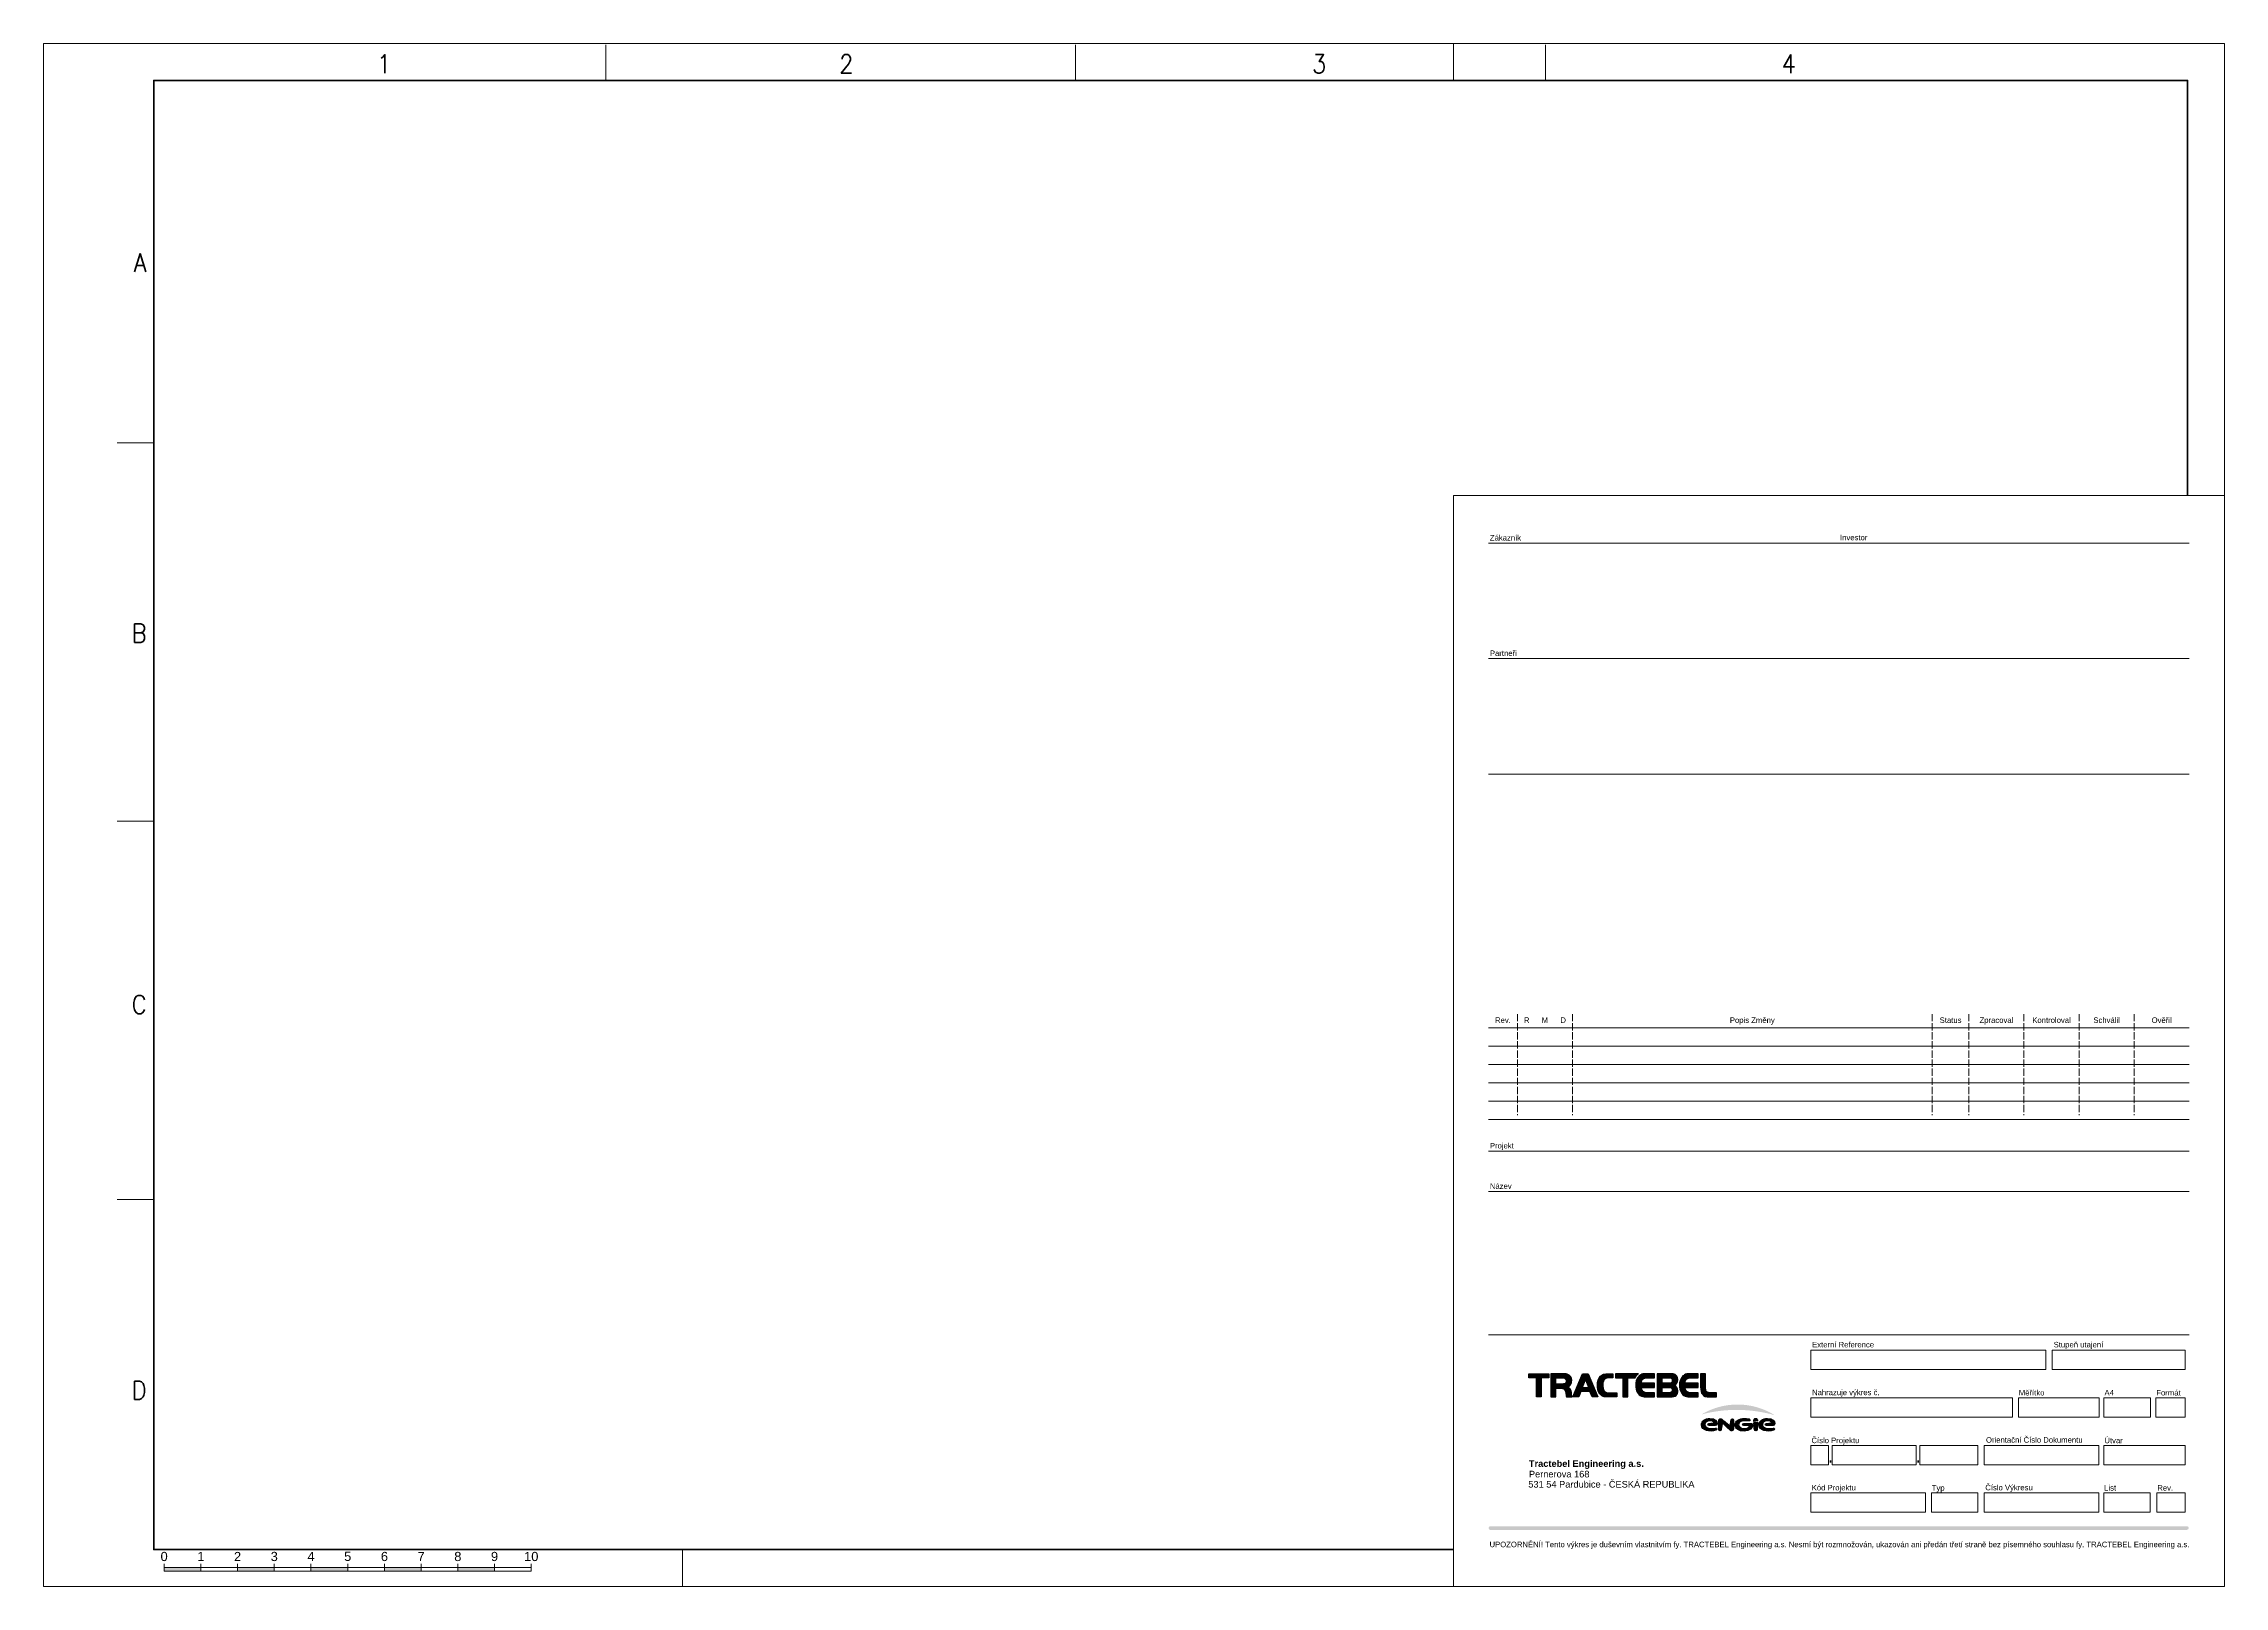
# Paper-space layout 'A2' of a CAD drawing. Header units: millimetres. Extents: x -520 to 74, y -173 to 247.
import ezdxf
from ezdxf.enums import TextEntityAlignment as Align

# ---------------------------------------------------------------- set-up
doc = ezdxf.new("R2010")
doc.units = ezdxf.units.MM
doc.header["$LTSCALE"] = 0.5
doc.linetypes.add('ACAD_ISO02W100', pattern=[15, 12, -3])
doc.layers.add('Border', color=7, linetype='Continuous', lineweight=0)
doc.layers.add('Border_TextCZ', color=7, linetype='Continuous', lineweight=0)
doc.layers.add('Border_TextCZAtr', color=7, linetype='Continuous')
doc.layers.add('BorderColor', color=7, linetype='Continuous')
doc.styles.add('Arial Unicode', font='ARIALUNI.TTF', dxfattribs={"width": 1.428571, "height": 0.007})
doc.styles.add('Arial_1.5', font='arial.ttf', dxfattribs={"height": 1.5})
doc.styles.add('Arial_4.0', font='arial.ttf', dxfattribs={"width": 0.9, "height": 4})
doc.styles.add('Arial_6.5', font='arial.ttf', dxfattribs={"width": 0.8, "height": 6.5})
doc.styles.get("Standard").update_dxf_attribs({"font": 'arial.ttf'})
doc.styles.add('Style-@Arial Unicode MS', font='ARIALUNI.TTF')
doc.styles.add('Style-STANDARD', font='STANDARD.shx')

# ---------------------------------------------------------------- blocks, each defined once
blk = doc.blocks.new('A2_v03_CZ')
at = {"layer": 'Border', "linetype": 'Continuous', "lineweight": 0}
h = blk.add_hatch(color=7, dxfattribs=at)
h.dxf.hatch_style = 1
h.paths.add_polyline_path([(-551.17, 4.14), (-551.17, 5.14), (-561.17, 5.14), (-561.17, 4.14)])
h.paths.add_polyline_path([(-531.17, 4.14), (-531.17, 5.14), (-541.17, 5.14), (-541.17, 4.14)])
h.paths.add_polyline_path([(-521.17, 5.14), (-521.17, 4.14), (-511.17, 4.14), (-511.17, 5.14)])
h.paths.add_polyline_path([(-501.17, 5.14), (-501.17, 4.14), (-491.17, 4.14), (-491.17, 5.14)])
h.paths.add_polyline_path([(-481.17, 5.14), (-481.17, 4.14), (-471.17, 4.14), (-471.17, 5.14)])
at = {"layer": 'Border', "color": 7, "linetype": 'Continuous', "lineweight": 0}
for p, q in [((-440.9, 410), (-440.9, 419.7)), ((-312.9, 410), (-312.9, 419.7)), ((-210, 410), (-210, 420)), ((-184.9, 410), (-184.9, 419.7)), ((-574, 311.3), (-564, 311.3)), ((-574, 208.3), (-564, 208.3)), ((-574, 105.3), (-564, 105.3)), ((-420, 10), (-420, 0))]:
    blk.add_line(p, q, dxfattribs=at)
at = {"layer": 'Border', "color": 7, "linetype": 'Continuous', "lineweight": 0, "flags": 128}
blk.add_lwpolyline([(-594, 0), (0, 0), (0, 420), (-594, 420)], close=True, dxfattribs=at)
at = {"layer": 'Border', "color": 7, "linetype": 'Continuous', "lineweight": 50}
blk.add_lwpolyline([(-210, 10), (-564, 10), (-564, 410), (-10, 410), (-10, 297)], dxfattribs=at)
at = {"layer": 'Border', "color": 7, "linetype": 'Continuous', "lineweight": 0}
for points in [[(-561.17, 4.14), (-561.17, 6.14)], [(-551.17, 4.14), (-551.17, 6.14)], [(-541.17, 4.14), (-541.17, 6.14)], [(-531.17, 4.14), (-531.17, 6.14)], [(-521.17, 4.14), (-521.17, 6.14)], [(-511.17, 4.14), (-511.17, 6.14)], [(-501.17, 4.14), (-501.17, 6.14)], [(-491.17, 4.14), (-491.17, 6.14)], [(-481.17, 4.14), (-481.17, 6.14)], [(-471.17, 4.14), (-471.17, 6.14)], [(-461.17, 4.14), (-461.17, 6.14)], [(-561.17, 5.14), (-461.17, 5.14)], [(-561.17, 4.14), (-461.17, 4.14)]]:
    blk.add_lwpolyline(points, dxfattribs=at)
at = {"layer": 'Border', "color": 7, "linetype": 'Continuous', "lineweight": 30, "style": 'Style-STANDARD'}
for s, p in [('1', (-503.2, 412)), ('2', (-377.3, 412)), ('3', (-248.5, 412)), ('4', (-120.6, 412))]:
    blk.add_text(s, height=5, dxfattribs=at).set_placement(p)
for s, p in [('A', (-565.93, 360.4)), ('B', (-565.93, 259.5)), ('C', (-565.93, 158.4)), ('D', (-565.93, 53.4))]:
    blk.add_text(s, height=5, dxfattribs=at).set_placement(p, align=Align.MIDDLE_RIGHT)
at = {"layer": 'Border', "color": 7, "linetype": 'Continuous', "lineweight": 0}
for s, p in [('0', (-561.17, 8.14)), ('1', (-551.17, 8.14)), ('2', (-541.17, 8.14)), ('3', (-531.17, 8.14)), ('4', (-521.17, 8.14)), ('5', (-511.17, 8.14)), ('6', (-501.17, 8.14)), ('7', (-491.17, 8.14)), ('8', (-481.17, 8.14)), ('9', (-471.17, 8.14)), ('10', (-461.17, 8.14))]:
    blk.add_text(s, height=2.5, dxfattribs=at).set_placement(p, align=Align.MIDDLE)
blk = doc.blocks.new('LogoTE')
at = {"layer": 'BorderColor', "true_color": 0x1c2691, "extrusion": (0, 0, -1)}
blk.add_hatch(color=164, dxfattribs=at).paths.add_polyline_path([(29.88, 1.09), (29.88, 6.3), (27.78, 6.3), (27.78, 7.43), (33.25, 7.43), (33.25, 6.3), (31.22, 6.3), (31.22, 1.09)])
h = blk.add_hatch(color=164, dxfattribs=at)
edge = h.paths.add_edge_path()
edge.add_spline(control_points=[(24.2, 7.43), (23.6, 7.43), (23.16, 7.38), (22.79, 7.29), (22.07, 7.09), (21.6, 6.44), (21.6, 5.66), (21.6, 5.26), (21.69, 4.81), (21.85, 4.55), (21.94, 4.39), (22.06, 4.23), (22.23, 4.11), (22.41, 3.97), (22.51, 3.91), (22.8, 3.82)], knot_values=[0, 0, 0, 0, 0.2, 0.2, 0.2, 0.4, 0.4, 0.4, 0.6, 0.6, 0.6, 0.8, 0.8, 0.8, 1, 1, 1, 1], degree=3, periodic=0)
edge.add_spline(control_points=[(22.8, 3.82), (22.41, 3.67), (22.24, 3.58), (22.06, 3.36), (21.97, 3.23), (21.88, 3.07), (21.82, 2.91), (21.71, 2.66), (21.69, 2.52), (21.65, 2.05), (21.64, 1.9), (21.63, 1.74), (21.62, 1.6), (21.59, 1.36), (21.57, 1.3), (21.5, 1.09)], knot_values=[0, 0, 0, 0, 0.2, 0.2, 0.2, 0.4, 0.4, 0.4, 0.6, 0.6, 0.6, 0.8, 0.8, 0.8, 1, 1, 1, 1], degree=3, periodic=0)
edge.add_line((21.5, 1.09), (23.01, 1.09))
edge.add_spline(control_points=[(23.01, 1.09), (23.07, 1.27), (23.09, 1.33), (23.11, 1.54)], knot_values=[0, 0, 0, 0, 1, 1, 1, 1], degree=3, periodic=0)
edge.add_line((23.11, 1.54), (23.16, 1.99))
edge.add_spline(control_points=[(23.16, 1.99), (23.27, 3.14), (23.67, 3.49), (24.87, 3.49)], knot_values=[0, 0, 0, 0, 1, 1, 1, 1], degree=3, periodic=0)
edge.add_line((24.87, 3.49), (25.95, 3.49))
edge.add_line((25.95, 3.49), (25.95, 1.09))
edge.add_line((25.95, 1.09), (27.3, 1.09))
edge.add_line((27.3, 1.09), (27.3, 7.43))
edge.add_line((27.3, 7.43), (24.2, 7.43))
edge = h.paths.add_edge_path(flags=16)
edge.add_spline(control_points=[(24.06, 4.62), (23.89, 4.62), (23.72, 4.64), (23.6, 4.67), (23.28, 4.75), (23.08, 5.05), (23.08, 5.5), (23.08, 5.79), (23.18, 6.02), (23.37, 6.16), (23.53, 6.26), (23.7, 6.3), (24.06, 6.3)], knot_values=[0, 0, 0, 0, 0.25, 0.25, 0.25, 0.5, 0.5, 0.5, 0.75, 0.75, 0.75, 1, 1, 1, 1], degree=3, periodic=0)
edge.add_line((24.06, 6.3), (25.95, 6.3))
edge.add_line((25.95, 6.3), (25.95, 4.62))
edge.add_line((25.95, 4.62), (24.06, 4.62))
h = blk.add_hatch(color=164, dxfattribs=at)
h.paths.add_polyline_path([(14.47, 1.09), (17.1, 7.43), (18.64, 7.43), (21.27, 1.09), (19.69, 1.09), (19.08, 2.56), (16.67, 2.56), (16.06, 1.09)])
h.paths.add_polyline_path([(16.97, 3.68), (17.87, 5.91), (18.78, 3.68)], flags=16)
at = {"layer": 'BorderColor', "true_color": 0x1c2691}
h = blk.add_hatch(color=164, dxfattribs=at)
edge = h.paths.add_edge_path()
edge.add_line((-9.27, 2.22), (-11.39, 2.22))
edge.add_spline(control_points=[(-11.39, 2.22), (-12.13, 2.22), (-12.6, 2.41), (-12.82, 2.83), (-13.01, 3.18), (-13.11, 3.74), (-13.11, 4.37), (-13.11, 5.26), (-12.94, 5.75), (-12.52, 6.02), (-12.24, 6.21), (-11.91, 6.3), (-11.44, 6.3)], knot_values=[0, 0, 0, 0, 0.25, 0.25, 0.25, 0.5, 0.5, 0.5, 0.75, 0.75, 0.75, 1, 1, 1, 1], degree=3, periodic=0)
edge.add_line((-11.44, 6.3), (-10.35, 6.3))
edge.add_line((-10.35, 6.3), (-10.35, 7.43))
edge.add_line((-10.35, 7.43), (-11.59, 7.43))
edge.add_spline(control_points=[(-11.59, 7.43), (-12.6, 7.43), (-13.33, 7.2), (-13.75, 6.76), (-14.32, 6.17), (-14.61, 5.34), (-14.61, 4.23), (-14.61, 2.66), (-14.04, 1.6), (-13.01, 1.26), (-12.55, 1.1), (-12.43, 1.09), (-11.66, 1.09)], knot_values=[0, 0, 0, 0, 0.25, 0.25, 0.25, 0.5, 0.5, 0.5, 0.75, 0.75, 0.75, 1, 1, 1, 1], degree=3, periodic=0)
edge.add_line((-11.66, 1.09), (-9.27, 1.09))
edge.add_line((-9.27, 1.09), (-9.27, 2.22))
at = {"layer": 'BorderColor', "true_color": 0x1c2691, "extrusion": (0, 0, -1)}
h = blk.add_hatch(color=164, dxfattribs=at)
edge = h.paths.add_edge_path()
edge.add_line((9.71, 6.3), (9.71, 7.43))
edge.add_line((9.71, 7.43), (3.4, 7.43))
edge.add_spline(control_points=[(3.4, 7.43), (3.65, 7.23), (3.87, 6.99), (4.05, 6.73), (4.16, 6.59), (4.24, 6.45), (4.32, 6.3)], knot_values=[0, 0, 0, 0, 0.5, 0.5, 0.5, 1, 1, 1, 1], degree=3, periodic=0)
edge.add_line((4.32, 6.3), (6.34, 6.3))
edge.add_line((6.34, 6.3), (6.34, 1.09))
edge.add_line((6.34, 1.09), (7.69, 1.09))
edge.add_line((7.69, 1.09), (7.69, 6.3))
edge.add_line((7.69, 6.3), (9.71, 6.3))
h = blk.add_hatch(color=164, dxfattribs=at)
edge = h.paths.add_edge_path()
edge.add_line((-0.94, 6.3), (0.82, 6.3))
edge.add_spline(control_points=[(0.82, 6.3), (1.3, 6.3), (1.66, 6.26), (1.88, 6.18), (2.05, 6.13), (2.21, 6), (2.34, 5.83), (2.52, 5.6), (2.58, 5.41), (2.61, 4.98)], knot_values=[0, 0, 0, 0, 0.333333, 0.333333, 0.333333, 0.666667, 0.666667, 0.666667, 1, 1, 1, 1], degree=3, periodic=0)
edge.add_line((2.61, 4.98), (2.62, 4.81))
edge.add_line((2.62, 4.81), (-0.94, 4.81))
edge.add_line((-0.94, 4.81), (-0.94, 3.68))
edge.add_line((-0.94, 3.68), (2.62, 3.68))
edge.add_spline(control_points=[(2.62, 3.68), (2.53, 2.59), (2.05, 2.22), (0.76, 2.22)], knot_values=[0, 0, 0, 0, 1, 1, 1, 1], degree=3, periodic=0)
edge.add_line((0.76, 2.22), (-0.94, 2.22))
edge.add_line((-0.94, 2.22), (-0.94, 1.09))
edge.add_line((-0.94, 1.09), (0.82, 1.09))
edge.add_spline(control_points=[(0.82, 1.09), (1.61, 1.09), (2.16, 1.15), (2.59, 1.31), (3.55, 1.65), (4.15, 2.81), (4.15, 4.31), (4.15, 5.17), (3.97, 5.8), (3.56, 6.39), (3.35, 6.7), (3.08, 6.95), (2.8, 7.13), (2.45, 7.33), (2.03, 7.43), (1.34, 7.43)], knot_values=[0, 0, 0, 0, 0.2, 0.2, 0.2, 0.4, 0.4, 0.4, 0.6, 0.6, 0.6, 0.8, 0.8, 0.8, 1, 1, 1, 1], degree=3, periodic=0)
edge.add_line((1.34, 7.43), (-0.94, 7.43))
edge.add_line((-0.94, 7.43), (-0.94, 6.3))
h = blk.add_hatch(color=164, dxfattribs=at)
edge = h.paths.add_edge_path()
edge.add_spline(control_points=[(-5.24, 7.43), (-5.49, 7.43), (-5.82, 7.4), (-6.02, 7.37), (-6.78, 7.26), (-7.31, 6.59), (-7.31, 5.77), (-7.31, 5.11), (-6.92, 4.47), (-6.38, 4.25)], knot_values=[0, 0, 0, 0, 0.333333, 0.333333, 0.333333, 0.666667, 0.666667, 0.666667, 1, 1, 1, 1], degree=3, periodic=0)
edge.add_spline(control_points=[(-6.38, 4.25), (-6.99, 3.98), (-7.3, 3.47), (-7.3, 2.76), (-7.3, 2.24), (-7.14, 1.79), (-6.82, 1.51), (-6.48, 1.19), (-6.08, 1.09), (-5.17, 1.09)], knot_values=[0, 0, 0, 0, 0.333333, 0.333333, 0.333333, 0.666667, 0.666667, 0.666667, 1, 1, 1, 1], degree=3, periodic=0)
edge.add_line((-5.17, 1.09), (-1.66, 1.09))
edge.add_line((-1.66, 1.09), (-1.66, 7.43))
edge.add_line((-1.66, 7.43), (-5.24, 7.43))
edge = h.paths.add_edge_path(flags=16)
edge.add_spline(control_points=[(-4.84, 4.82), (-5.23, 4.82), (-5.36, 4.84), (-5.52, 4.98), (-5.7, 5.11), (-5.81, 5.35), (-5.81, 5.6), (-5.81, 5.85), (-5.72, 6.05), (-5.54, 6.17), (-5.38, 6.27), (-5.24, 6.3), (-4.87, 6.3)], knot_values=[0, 0, 0, 0, 0.25, 0.25, 0.25, 0.5, 0.5, 0.5, 0.75, 0.75, 0.75, 1, 1, 1, 1], degree=3, periodic=0)
edge.add_line((-4.87, 6.3), (-3.01, 6.3))
edge.add_line((-3.01, 6.3), (-3.01, 4.82))
edge.add_line((-3.01, 4.82), (-4.84, 4.82))
edge = h.paths.add_edge_path(flags=16)
edge.add_spline(control_points=[(-4.84, 2.22), (-5.23, 2.22), (-5.36, 2.24), (-5.52, 2.37), (-5.7, 2.51), (-5.81, 2.74), (-5.81, 3), (-5.81, 3.25), (-5.72, 3.45), (-5.54, 3.56), (-5.38, 3.66), (-5.24, 3.69), (-4.87, 3.69)], knot_values=[0, 0, 0, 0, 0.25, 0.25, 0.25, 0.5, 0.5, 0.5, 0.75, 0.75, 0.75, 1, 1, 1, 1], degree=3, periodic=0)
edge.add_line((-4.87, 3.69), (-3.01, 3.69))
edge.add_line((-3.01, 3.69), (-3.01, 2.22))
edge.add_line((-3.01, 2.22), (-4.84, 2.22))
h = blk.add_hatch(color=164, dxfattribs=at)
edge = h.paths.add_edge_path()
edge.add_line((-12.85, 6.3), (-11.09, 6.3))
edge.add_spline(control_points=[(-11.09, 6.3), (-10.61, 6.3), (-10.25, 6.26), (-10.04, 6.18), (-9.87, 6.13), (-9.7, 6), (-9.58, 5.83), (-9.4, 5.6), (-9.34, 5.41), (-9.31, 4.98)], knot_values=[0, 0, 0, 0, 0.333333, 0.333333, 0.333333, 0.666667, 0.666667, 0.666667, 1, 1, 1, 1], degree=3, periodic=0)
edge.add_line((-9.31, 4.98), (-9.3, 4.81))
edge.add_line((-9.3, 4.81), (-12.85, 4.81))
edge.add_line((-12.85, 4.81), (-12.85, 3.68))
edge.add_line((-12.85, 3.68), (-9.3, 3.68))
edge.add_spline(control_points=[(-9.3, 3.68), (-9.39, 2.59), (-9.87, 2.22), (-11.15, 2.22)], knot_values=[0, 0, 0, 0, 1, 1, 1, 1], degree=3, periodic=0)
edge.add_line((-11.15, 2.22), (-12.85, 2.22))
edge.add_line((-12.85, 2.22), (-12.85, 1.09))
edge.add_line((-12.85, 1.09), (-11.09, 1.09))
edge.add_spline(control_points=[(-11.09, 1.09), (-10.31, 1.09), (-9.76, 1.15), (-9.33, 1.31), (-8.37, 1.65), (-7.77, 2.81), (-7.77, 4.31), (-7.77, 5.17), (-7.94, 5.8), (-8.36, 6.39), (-8.57, 6.7), (-8.84, 6.95), (-9.12, 7.13), (-9.47, 7.33), (-9.89, 7.43), (-10.57, 7.43)], knot_values=[0, 0, 0, 0, 0.2, 0.2, 0.2, 0.4, 0.4, 0.4, 0.6, 0.6, 0.6, 0.8, 0.8, 0.8, 1, 1, 1, 1], degree=3, periodic=0)
edge.add_line((-10.57, 7.43), (-12.85, 7.43))
edge.add_line((-12.85, 7.43), (-12.85, 6.3))
h = blk.add_hatch(color=164, dxfattribs=at)
edge = h.paths.add_edge_path()
edge.add_line((-14.87, 7.43), (-14.87, 3.86))
edge.add_line((-14.87, 3.86), (-14.89, 3.48))
edge.add_spline(control_points=[(-14.89, 3.48), (-14.92, 2.84), (-14.96, 2.69), (-15.19, 2.49), (-15.43, 2.28), (-15.71, 2.22), (-16.58, 2.22)], knot_values=[0, 0, 0, 0, 0.5, 0.5, 0.5, 1, 1, 1, 1], degree=3, periodic=0)
edge.add_line((-16.58, 2.22), (-17.88, 2.22))
edge.add_line((-17.88, 2.22), (-17.88, 1.09))
edge.add_line((-17.88, 1.09), (-15.98, 1.09))
edge.add_spline(control_points=[(-15.98, 1.09), (-15.02, 1.09), (-14.41, 1.31), (-14, 1.82), (-13.64, 2.26), (-13.53, 2.75), (-13.53, 3.86)], knot_values=[0, 0, 0, 0, 0.5, 0.5, 0.5, 1, 1, 1, 1], degree=3, periodic=0)
edge.add_line((-13.53, 3.86), (-13.53, 7.43))
edge.add_line((-13.53, 7.43), (-14.87, 7.43))
at = {"layer": 'BorderColor', "true_color": 0x00aaff}
h = blk.add_hatch(color=140, dxfattribs=at)
edge = h.paths.add_edge_path()
edge.add_spline(control_points=[(17.58, -7.43), (16.23, -7.72), (14.68, -7.41), (14.68, -6.45), (14.68, -5.73), (15.35, -5.44), (15.88, -5.4), (16.43, -5.35), (16.87, -5.47), (17.09, -5.7), (17.23, -5.84), (17.19, -6.04), (16.92, -6.06), (16.67, -6.07), (16.19, -6.09), (15.8, -6.1), (15.58, -6.11), (15.46, -6.23), (15.46, -6.39), (15.46, -6.52), (15.56, -6.66), (15.81, -6.66), (16.18, -6.67), (17.11, -6.67), (17.58, -6.67), (17.88, -6.67), (18.03, -6.5), (18.03, -6.15), (18.03, -5.59), (17.53, -4.75), (16.05, -4.75), (14.71, -4.75), (13.74, -5.41), (13.74, -6.5), (13.74, -8.05), (16.02, -8.52), (17.69, -7.95), (17.84, -7.9), (17.98, -7.78), (17.94, -7.6), (17.9, -7.45), (17.77, -7.39), (17.58, -7.43)], knot_values=[0, 0, 0, 0, 0.071429, 0.071429, 0.071429, 0.142857, 0.142857, 0.142857, 0.214286, 0.214286, 0.214286, 0.285714, 0.285714, 0.285714, 0.357143, 0.357143, 0.357143, 0.428571, 0.428571, 0.428571, 0.5, 0.5, 0.5, 0.571429, 0.571429, 0.571429, 0.642857, 0.642857, 0.642857, 0.714286, 0.714286, 0.714286, 0.785714, 0.785714, 0.785714, 0.857143, 0.857143, 0.857143, 0.928571, 0.928571, 0.928571, 1, 1, 1, 1], degree=3, periodic=0)
blk.add_hatch(color=140, dxfattribs=at).paths.add_polyline_path([(33.74, -3.88, 0.280782), (13.75, -3.66, -0.13455)])
h = blk.add_hatch(color=140, dxfattribs=at)
edge = h.paths.add_edge_path()
edge.add_spline(control_points=[(22.16, -4.83), (21.96, -4.83), (21.86, -4.99), (21.83, -5.19), (21.8, -5.4), (21.69, -6.16), (21.66, -6.36), (21.65, -6.47), (21.64, -6.59), (21.53, -6.64), (21.42, -6.69), (21.28, -6.62), (21.16, -6.52)], knot_values=[0, 0, 0, 0, 0.25, 0.25, 0.25, 0.5, 0.5, 0.5, 0.75, 0.75, 0.75, 1, 1, 1, 1], degree=3, periodic=0)
edge.add_line((21.16, -6.52), (19.32, -4.95))
edge.add_spline(control_points=[(19.32, -4.95), (19.23, -4.87), (19.1, -4.83), (18.98, -4.83), (18.72, -4.83), (18.47, -4.99), (18.47, -5.38)], knot_values=[0, 0, 0, 0, 0.5, 0.5, 0.5, 1, 1, 1, 1], degree=3, periodic=0)
edge.add_line((18.47, -5.38), (18.47, -7.82))
edge.add_spline(control_points=[(18.47, -7.82), (18.47, -8.02), (18.61, -8.14), (18.77, -8.14), (18.95, -8.14), (19.06, -8.02), (19.09, -7.85), (19.09, -7.85), (19.28, -6.68), (19.3, -6.55), (19.32, -6.4), (19.35, -6.28), (19.49, -6.24), (19.62, -6.2), (19.75, -6.27), (19.94, -6.44), (20.12, -6.6), (21.67, -8), (21.67, -8), (21.79, -8.1), (21.87, -8.14), (22.04, -8.14), (22.2, -8.14), (22.47, -8.07), (22.47, -7.61)], knot_values=[0, 0, 0, 0, 0.125, 0.125, 0.125, 0.25, 0.25, 0.25, 0.375, 0.375, 0.375, 0.5, 0.5, 0.5, 0.625, 0.625, 0.625, 0.75, 0.75, 0.75, 0.875, 0.875, 0.875, 1, 1, 1, 1], degree=3, periodic=0)
edge.add_line((22.47, -7.61), (22.47, -5.17))
edge.add_spline(control_points=[(22.47, -5.17), (22.47, -4.95), (22.33, -4.83), (22.16, -4.83)], knot_values=[0, 0, 0, 0, 1, 1, 1, 1], degree=3, periodic=0)
h = blk.add_hatch(color=140, dxfattribs=at)
edge = h.paths.add_edge_path()
edge.add_spline(control_points=[(27.18, -6.09), (26.88, -6.09), (25.93, -6.1), (25.33, -6.1), (25.04, -6.1), (24.96, -6.26), (24.96, -6.39), (24.96, -6.5), (25.04, -6.65), (25.32, -6.66), (25.73, -6.68), (26.26, -6.71), (26.51, -6.72), (26.84, -6.74), (26.84, -6.91), (26.73, -7.05), (26.5, -7.34), (25.96, -7.53), (25.4, -7.53), (24.66, -7.53), (23.85, -7.12), (23.85, -6.45), (23.85, -5.83), (24.54, -5.14), (26.61, -5.43), (26.79, -5.45), (26.97, -5.42), (27.01, -5.25), (27.06, -5.08), (26.94, -4.96), (26.71, -4.9), (26.24, -4.78), (25.81, -4.75), (25.41, -4.75), (24.02, -4.75), (22.9, -5.41), (22.9, -6.48), (22.9, -7.63), (24.01, -8.19), (25.4, -8.19), (26.94, -8.19), (27.7, -7.34), (27.7, -6.61), (27.7, -6.23), (27.5, -6.09), (27.18, -6.09)], knot_values=[0, 0, 0, 0, 0.066667, 0.066667, 0.066667, 0.133333, 0.133333, 0.133333, 0.2, 0.2, 0.2, 0.266667, 0.266667, 0.266667, 0.333333, 0.333333, 0.333333, 0.4, 0.4, 0.4, 0.466667, 0.466667, 0.466667, 0.533333, 0.533333, 0.533333, 0.6, 0.6, 0.6, 0.666667, 0.666667, 0.666667, 0.733333, 0.733333, 0.733333, 0.8, 0.8, 0.8, 0.866667, 0.866667, 0.866667, 0.933333, 0.933333, 0.933333, 1, 1, 1, 1], degree=3, periodic=0)
h = blk.add_hatch(color=140, dxfattribs=at)
edge = h.paths.add_edge_path()
edge.add_spline(control_points=[(28.53, -4.75), (28.13, -4.75), (28.01, -5.06), (28.02, -5.26), (28.02, -5.29), (28.02, -5.39), (28.03, -5.52), (28.03, -5.54), (28.05, -5.57), (28.09, -5.57)], knot_values=[0, 0, 0, 0, 0.333333, 0.333333, 0.333333, 0.666667, 0.666667, 0.666667, 1, 1, 1, 1], degree=3, periodic=0)
edge.add_line((28.09, -5.57), (29, -5.42))
edge.add_spline(control_points=[(29, -5.42), (29.03, -5.41), (29.05, -5.39), (29.05, -5.37), (29.05, -5.32), (29.05, -5.28), (29.05, -5.26), (29.06, -5.07), (28.94, -4.75), (28.53, -4.75)], knot_values=[0, 0, 0, 0, 0.333333, 0.333333, 0.333333, 0.666667, 0.666667, 0.666667, 1, 1, 1, 1], degree=3, periodic=0)
h = blk.add_hatch(color=140, dxfattribs=at)
edge = h.paths.add_edge_path()
edge.add_spline(control_points=[(28.04, -5.94), (28.07, -6.79), (28.15, -7.49), (28.17, -7.73), (28.2, -8.05), (28.37, -8.14), (28.53, -8.14), (28.69, -8.14), (28.85, -8.06), (28.88, -7.73), (28.91, -7.46), (28.99, -6.63), (29.03, -5.8), (29.03, -5.76), (29, -5.74), (28.96, -5.75)], knot_values=[0, 0, 0, 0, 0.2, 0.2, 0.2, 0.4, 0.4, 0.4, 0.6, 0.6, 0.6, 0.8, 0.8, 0.8, 1, 1, 1, 1], degree=3, periodic=0)
edge.add_line((28.96, -5.75), (28.09, -5.89))
edge.add_spline(control_points=[(28.09, -5.89), (28.06, -5.9), (28.04, -5.92), (28.04, -5.94)], knot_values=[0, 0, 0, 0, 1, 1, 1, 1], degree=3, periodic=0)
h = blk.add_hatch(color=140, dxfattribs=at)
edge = h.paths.add_edge_path()
edge.add_spline(control_points=[(33.25, -7.43), (31.9, -7.72), (30.35, -7.41), (30.35, -6.45), (30.35, -5.73), (31.02, -5.44), (31.55, -5.4), (32.1, -5.35), (32.54, -5.47), (32.76, -5.7), (32.9, -5.84), (32.86, -6.04), (32.59, -6.06), (32.34, -6.07), (31.86, -6.09), (31.47, -6.1), (31.25, -6.11), (31.13, -6.23), (31.13, -6.39), (31.13, -6.52), (31.23, -6.66), (31.48, -6.66), (31.85, -6.67), (32.78, -6.67), (33.25, -6.67), (33.55, -6.67), (33.7, -6.5), (33.7, -6.15), (33.7, -5.59), (33.2, -4.75), (31.72, -4.75), (30.38, -4.75), (29.41, -5.41), (29.41, -6.5), (29.41, -8.05), (31.69, -8.52), (33.35, -7.95), (33.51, -7.9), (33.66, -7.78), (33.61, -7.6), (33.57, -7.45), (33.44, -7.39), (33.25, -7.43)], knot_values=[0, 0, 0, 0, 0.071429, 0.071429, 0.071429, 0.142857, 0.142857, 0.142857, 0.214286, 0.214286, 0.214286, 0.285714, 0.285714, 0.285714, 0.357143, 0.357143, 0.357143, 0.428571, 0.428571, 0.428571, 0.5, 0.5, 0.5, 0.571429, 0.571429, 0.571429, 0.642857, 0.642857, 0.642857, 0.714286, 0.714286, 0.714286, 0.785714, 0.785714, 0.785714, 0.857143, 0.857143, 0.857143, 0.928571, 0.928571, 0.928571, 1, 1, 1, 1], degree=3, periodic=0)
at = {"layer": 'BorderColor', "color": 164, "true_color": 0x1c2691, "flags": 128}
for points in [[(-33.25, 6.3), (-33.25, 7.43), (-27.78, 7.43), (-27.78, 6.3), (-29.88, 6.3), (-29.88, 1.09), (-31.22, 1.09), (-31.22, 6.3), (-33.25, 6.3)], [(-18.64, 7.43), (-17.1, 7.43), (-14.47, 1.09), (-16.06, 1.09), (-16.67, 2.56), (-19.08, 2.56), (-19.69, 1.09), (-21.27, 1.09), (-18.64, 7.43)], [(-18.78, 3.68), (-16.97, 3.68), (-17.87, 5.91), (-18.78, 3.68)]]:
    blk.add_lwpolyline(points, dxfattribs=at)
at = {"layer": 'BorderColor', "color": 164, "true_color": 0x1c2691}
for points, knots in [([(-25.95, 1.09), (-25.95, 1.09), (-27.3, 1.09), (-27.3, 1.09), (-27.3, 1.09), (-27.3, 7.43), (-27.3, 7.43), (-27.3, 7.43), (-24.2, 7.43), (-24.2, 7.43), (-23.6, 7.43), (-23.16, 7.38), (-22.79, 7.29), (-22.07, 7.09), (-21.6, 6.44), (-21.6, 5.66), (-21.6, 5.26), (-21.69, 4.81), (-21.85, 4.55), (-21.94, 4.39), (-22.06, 4.23), (-22.23, 4.11), (-22.41, 3.97), (-22.51, 3.91), (-22.8, 3.82), (-22.41, 3.67), (-22.24, 3.58), (-22.06, 3.36), (-21.97, 3.23), (-21.88, 3.07), (-21.82, 2.91), (-21.71, 2.66), (-21.69, 2.52), (-21.65, 2.05), (-21.64, 1.9), (-21.63, 1.74), (-21.62, 1.6), (-21.59, 1.36), (-21.57, 1.3), (-21.5, 1.09), (-21.5, 1.09), (-23.01, 1.09), (-23.01, 1.09), (-23.07, 1.27), (-23.09, 1.33), (-23.11, 1.54), (-23.11, 1.54), (-23.16, 1.99), (-23.16, 1.99), (-23.27, 3.14), (-23.67, 3.49), (-24.87, 3.49), (-24.87, 3.49), (-25.95, 3.49), (-25.95, 3.49), (-25.95, 3.49), (-25.95, 1.09), (-25.95, 1.09)], [0, 0, 0, 0, 1, 1, 1, 2, 2, 2, 3, 3, 3, 4, 4, 4, 5, 5, 5, 6, 6, 6, 7, 7, 7, 8, 8, 8, 9, 9, 9, 10, 10, 10, 11, 11, 11, 12, 12, 12, 13, 13, 13, 14, 14, 14, 15, 15, 15, 16, 16, 16, 17, 17, 17, 18, 18, 18, 19, 19, 19, 19]), ([(-24.06, 4.62), (-23.89, 4.62), (-23.72, 4.64), (-23.6, 4.67), (-23.28, 4.75), (-23.08, 5.05), (-23.08, 5.5), (-23.08, 5.79), (-23.18, 6.02), (-23.37, 6.16), (-23.53, 6.26), (-23.7, 6.3), (-24.06, 6.3), (-24.06, 6.3), (-25.95, 6.3), (-25.95, 6.3), (-25.95, 6.3), (-25.95, 4.62), (-25.95, 4.62), (-25.95, 4.62), (-24.06, 4.62), (-24.06, 4.62)], [0, 0, 0, 0, 1, 1, 1, 2, 2, 2, 3, 3, 3, 4, 4, 4, 5, 5, 5, 6, 6, 6, 7, 7, 7, 7]), ([(-9.27, 2.22), (-9.27, 2.22), (-11.39, 2.22), (-11.39, 2.22), (-12.13, 2.22), (-12.6, 2.41), (-12.82, 2.83), (-13.01, 3.18), (-13.11, 3.74), (-13.11, 4.37), (-13.11, 5.26), (-12.94, 5.75), (-12.52, 6.02), (-12.24, 6.21), (-11.91, 6.3), (-11.44, 6.3), (-11.44, 6.3), (-10.35, 6.3), (-10.35, 6.3), (-10.35, 6.3), (-10.35, 7.43), (-10.35, 7.43), (-10.35, 7.43), (-11.59, 7.43), (-11.59, 7.43), (-12.6, 7.43), (-13.33, 7.2), (-13.75, 6.76), (-14.32, 6.17), (-14.61, 5.34), (-14.61, 4.23), (-14.61, 2.66), (-14.04, 1.6), (-13.01, 1.26), (-12.55, 1.1), (-12.43, 1.09), (-11.66, 1.09), (-11.66, 1.09), (-9.27, 1.09), (-9.27, 1.09), (-9.27, 1.09), (-9.27, 2.22), (-9.27, 2.22)], [0, 0, 0, 0, 1, 1, 1, 2, 2, 2, 3, 3, 3, 4, 4, 4, 5, 5, 5, 6, 6, 6, 7, 7, 7, 8, 8, 8, 9, 9, 9, 10, 10, 10, 11, 11, 11, 12, 12, 12, 13, 13, 13, 14, 14, 14, 14]), ([(-9.71, 6.3), (-9.71, 6.3), (-9.71, 7.43), (-9.71, 7.43), (-9.71, 7.43), (-3.4, 7.43), (-3.4, 7.43), (-3.65, 7.23), (-3.87, 6.99), (-4.05, 6.73), (-4.16, 6.59), (-4.24, 6.45), (-4.32, 6.3), (-4.32, 6.3), (-6.34, 6.3), (-6.34, 6.3), (-6.34, 6.3), (-6.34, 1.09), (-6.34, 1.09), (-6.34, 1.09), (-7.69, 1.09), (-7.69, 1.09), (-7.69, 1.09), (-7.69, 6.3), (-7.69, 6.3), (-7.69, 6.3), (-9.71, 6.3), (-9.71, 6.3)], [0, 0, 0, 0, 1, 1, 1, 2, 2, 2, 3, 3, 3, 4, 4, 4, 5, 5, 5, 6, 6, 6, 7, 7, 7, 8, 8, 8, 9, 9, 9, 9]), ([(0.94, 6.3), (0.94, 6.3), (-0.82, 6.3), (-0.82, 6.3), (-1.3, 6.3), (-1.66, 6.26), (-1.88, 6.18), (-2.05, 6.13), (-2.21, 6), (-2.34, 5.83), (-2.52, 5.6), (-2.58, 5.41), (-2.61, 4.98), (-2.61, 4.98), (-2.62, 4.81), (-2.62, 4.81), (-2.62, 4.81), (0.94, 4.81), (0.94, 4.81), (0.94, 4.81), (0.94, 3.68), (0.94, 3.68), (0.94, 3.68), (-2.62, 3.68), (-2.62, 3.68), (-2.53, 2.59), (-2.05, 2.22), (-0.76, 2.22), (-0.76, 2.22), (0.94, 2.22), (0.94, 2.22), (0.94, 2.22), (0.94, 1.09), (0.94, 1.09), (0.94, 1.09), (-0.82, 1.09), (-0.82, 1.09), (-1.61, 1.09), (-2.16, 1.15), (-2.59, 1.31), (-3.55, 1.65), (-4.15, 2.81), (-4.15, 4.31), (-4.15, 5.17), (-3.97, 5.8), (-3.56, 6.39), (-3.35, 6.7), (-3.08, 6.95), (-2.8, 7.13), (-2.45, 7.33), (-2.03, 7.43), (-1.34, 7.43), (-1.34, 7.43), (0.94, 7.43), (0.94, 7.43), (0.94, 7.43), (0.94, 6.3), (0.94, 6.3)], [0, 0, 0, 0, 1, 1, 1, 2, 2, 2, 3, 3, 3, 4, 4, 4, 5, 5, 5, 6, 6, 6, 7, 7, 7, 8, 8, 8, 9, 9, 9, 10, 10, 10, 11, 11, 11, 12, 12, 12, 13, 13, 13, 14, 14, 14, 15, 15, 15, 16, 16, 16, 17, 17, 17, 18, 18, 18, 19, 19, 19, 19]), ([(1.66, 7.43), (1.66, 7.43), (5.24, 7.43), (5.24, 7.43), (5.49, 7.43), (5.82, 7.4), (6.02, 7.37), (6.78, 7.26), (7.31, 6.59), (7.31, 5.77), (7.31, 5.11), (6.92, 4.47), (6.38, 4.25), (6.99, 3.98), (7.3, 3.47), (7.3, 2.76), (7.3, 2.24), (7.14, 1.79), (6.82, 1.51), (6.48, 1.19), (6.08, 1.09), (5.17, 1.09), (5.17, 1.09), (1.66, 1.09), (1.66, 1.09), (1.66, 1.09), (1.66, 7.43), (1.66, 7.43)], [0, 0, 0, 0, 1, 1, 1, 2, 2, 2, 3, 3, 3, 4, 4, 4, 5, 5, 5, 6, 6, 6, 7, 7, 7, 8, 8, 8, 9, 9, 9, 9]), ([(4.84, 4.82), (5.23, 4.82), (5.36, 4.84), (5.52, 4.98), (5.7, 5.11), (5.81, 5.35), (5.81, 5.6), (5.81, 5.85), (5.72, 6.05), (5.54, 6.17), (5.38, 6.27), (5.24, 6.3), (4.87, 6.3), (4.87, 6.3), (3.01, 6.3), (3.01, 6.3), (3.01, 6.3), (3.01, 4.82), (3.01, 4.82), (3.01, 4.82), (4.84, 4.82), (4.84, 4.82)], [0, 0, 0, 0, 1, 1, 1, 2, 2, 2, 3, 3, 3, 4, 4, 4, 5, 5, 5, 6, 6, 6, 7, 7, 7, 7]), ([(12.85, 6.3), (12.85, 6.3), (11.09, 6.3), (11.09, 6.3), (10.61, 6.3), (10.25, 6.26), (10.04, 6.18), (9.87, 6.13), (9.7, 6), (9.58, 5.83), (9.4, 5.6), (9.34, 5.41), (9.31, 4.98), (9.31, 4.98), (9.3, 4.81), (9.3, 4.81), (9.3, 4.81), (12.85, 4.81), (12.85, 4.81), (12.85, 4.81), (12.85, 3.68), (12.85, 3.68), (12.85, 3.68), (9.3, 3.68), (9.3, 3.68), (9.39, 2.59), (9.87, 2.22), (11.15, 2.22), (11.15, 2.22), (12.85, 2.22), (12.85, 2.22), (12.85, 2.22), (12.85, 1.09), (12.85, 1.09), (12.85, 1.09), (11.09, 1.09), (11.09, 1.09), (10.31, 1.09), (9.76, 1.15), (9.33, 1.31), (8.37, 1.65), (7.77, 2.81), (7.77, 4.31), (7.77, 5.17), (7.94, 5.8), (8.36, 6.39), (8.57, 6.7), (8.84, 6.95), (9.12, 7.13), (9.47, 7.33), (9.89, 7.43), (10.57, 7.43), (10.57, 7.43), (12.85, 7.43), (12.85, 7.43), (12.85, 7.43), (12.85, 6.3), (12.85, 6.3)], [0, 0, 0, 0, 1, 1, 1, 2, 2, 2, 3, 3, 3, 4, 4, 4, 5, 5, 5, 6, 6, 6, 7, 7, 7, 8, 8, 8, 9, 9, 9, 10, 10, 10, 11, 11, 11, 12, 12, 12, 13, 13, 13, 14, 14, 14, 15, 15, 15, 16, 16, 16, 17, 17, 17, 18, 18, 18, 19, 19, 19, 19]), ([(14.87, 7.43), (14.87, 7.43), (14.87, 3.86), (14.87, 3.86), (14.87, 3.86), (14.89, 3.48), (14.89, 3.48), (14.92, 2.84), (14.96, 2.69), (15.19, 2.49), (15.43, 2.28), (15.71, 2.22), (16.58, 2.22), (16.58, 2.22), (17.88, 2.22), (17.88, 2.22), (17.88, 2.22), (17.88, 1.09), (17.88, 1.09), (17.88, 1.09), (16.44, 1.09), (16.44, 1.09), (16.44, 1.09), (15.98, 1.09), (15.98, 1.09), (15.02, 1.09), (14.41, 1.31), (14, 1.82), (13.64, 2.26), (13.53, 2.75), (13.53, 3.86), (13.53, 3.86), (13.53, 7.43), (13.53, 7.43), (13.53, 7.43), (14.87, 7.43), (14.87, 7.43)], [0, 0, 0, 0, 1, 1, 1, 2, 2, 2, 3, 3, 3, 4, 4, 4, 5, 5, 5, 6, 6, 6, 7, 7, 7, 8, 8, 8, 9, 9, 9, 10, 10, 10, 11, 11, 11, 12, 12, 12, 12]), ([(4.84, 2.22), (5.23, 2.22), (5.36, 2.24), (5.52, 2.37), (5.7, 2.51), (5.81, 2.74), (5.81, 3), (5.81, 3.25), (5.72, 3.45), (5.54, 3.56), (5.38, 3.66), (5.24, 3.69), (4.87, 3.69), (4.87, 3.69), (3.01, 3.69), (3.01, 3.69), (3.01, 3.69), (3.01, 2.22), (3.01, 2.22), (3.01, 2.22), (4.84, 2.22), (4.84, 2.22)], [0, 0, 0, 0, 1, 1, 1, 2, 2, 2, 3, 3, 3, 4, 4, 4, 5, 5, 5, 6, 6, 6, 7, 7, 7, 7])]:
    blk.add_open_spline(points, degree=3, knots=knots, dxfattribs=at)
at = {"layer": 'BorderColor', "color": 140, "true_color": 0x00aaff}
for points, knots in [([(17.58, -7.43), (16.23, -7.72), (14.68, -7.41), (14.68, -6.45), (14.68, -5.73), (15.35, -5.44), (15.88, -5.4), (16.43, -5.35), (16.87, -5.47), (17.09, -5.7), (17.23, -5.84), (17.19, -6.04), (16.92, -6.06), (16.67, -6.07), (16.19, -6.09), (15.8, -6.1), (15.58, -6.11), (15.46, -6.23), (15.46, -6.39), (15.46, -6.52), (15.56, -6.66), (15.81, -6.66), (16.18, -6.67), (17.11, -6.67), (17.58, -6.67), (17.88, -6.67), (18.03, -6.5), (18.03, -6.15), (18.03, -5.59), (17.53, -4.75), (16.05, -4.75), (14.71, -4.75), (13.74, -5.41), (13.74, -6.5), (13.74, -8.05), (16.02, -8.52), (17.69, -7.95), (17.84, -7.9), (17.98, -7.78), (17.94, -7.6), (17.9, -7.45), (17.77, -7.39), (17.58, -7.43)], [0, 0, 0, 0, 1, 1, 1, 2, 2, 2, 3, 3, 3, 4, 4, 4, 5, 5, 5, 6, 6, 6, 7, 7, 7, 8, 8, 8, 9, 9, 9, 10, 10, 10, 11, 11, 11, 12, 12, 12, 13, 13, 13, 14, 14, 14, 14]), ([(22.16, -4.83), (21.96, -4.83), (21.86, -4.99), (21.83, -5.19), (21.8, -5.4), (21.69, -6.16), (21.66, -6.36), (21.65, -6.47), (21.64, -6.59), (21.53, -6.64), (21.42, -6.69), (21.28, -6.62), (21.16, -6.52), (21.05, -6.42), (19.32, -4.95), (19.32, -4.95), (19.23, -4.87), (19.1, -4.83), (18.98, -4.83), (18.72, -4.83), (18.47, -4.99), (18.47, -5.38), (18.47, -5.38), (18.47, -7.82), (18.47, -7.82), (18.47, -8.02), (18.61, -8.14), (18.77, -8.14), (18.95, -8.14), (19.06, -8.02), (19.09, -7.85), (19.09, -7.85), (19.28, -6.68), (19.3, -6.55), (19.32, -6.4), (19.35, -6.28), (19.49, -6.24), (19.62, -6.2), (19.75, -6.27), (19.94, -6.44), (20.12, -6.6), (21.67, -8), (21.67, -8), (21.79, -8.1), (21.87, -8.14), (22.04, -8.14), (22.2, -8.14), (22.47, -8.07), (22.47, -7.61), (22.47, -7.61), (22.47, -5.17), (22.47, -5.17), (22.47, -4.95), (22.33, -4.83), (22.16, -4.83)], [0, 0, 0, 0, 1, 1, 1, 2, 2, 2, 3, 3, 3, 4, 4, 4, 5, 5, 5, 6, 6, 6, 7, 7, 7, 8, 8, 8, 9, 9, 9, 10, 10, 10, 11, 11, 11, 12, 12, 12, 13, 13, 13, 14, 14, 14, 15, 15, 15, 16, 16, 16, 17, 17, 17, 18, 18, 18, 18]), ([(27.18, -6.09), (26.88, -6.09), (25.93, -6.1), (25.33, -6.1), (25.04, -6.1), (24.96, -6.26), (24.96, -6.39), (24.96, -6.5), (25.04, -6.65), (25.32, -6.66), (25.73, -6.68), (26.26, -6.71), (26.51, -6.72), (26.84, -6.74), (26.84, -6.91), (26.73, -7.05), (26.5, -7.34), (25.96, -7.53), (25.4, -7.53), (24.66, -7.53), (23.85, -7.12), (23.85, -6.45), (23.85, -5.83), (24.54, -5.14), (26.61, -5.43), (26.79, -5.45), (26.97, -5.42), (27.01, -5.25), (27.06, -5.08), (26.94, -4.96), (26.71, -4.9), (26.24, -4.78), (25.81, -4.75), (25.41, -4.75), (24.02, -4.75), (22.9, -5.41), (22.9, -6.48), (22.9, -7.63), (24.01, -8.19), (25.4, -8.19), (26.94, -8.19), (27.7, -7.34), (27.7, -6.61), (27.7, -6.23), (27.5, -6.09), (27.18, -6.09)], [0, 0, 0, 0, 1, 1, 1, 2, 2, 2, 3, 3, 3, 4, 4, 4, 5, 5, 5, 6, 6, 6, 7, 7, 7, 8, 8, 8, 9, 9, 9, 10, 10, 10, 11, 11, 11, 12, 12, 12, 13, 13, 13, 14, 14, 14, 15, 15, 15, 15]), ([(28.53, -4.75), (28.13, -4.75), (28.01, -5.06), (28.02, -5.26), (28.02, -5.29), (28.02, -5.39), (28.03, -5.52), (28.03, -5.54), (28.05, -5.57), (28.09, -5.57), (28.09, -5.57), (29, -5.42), (29, -5.42), (29.03, -5.41), (29.05, -5.39), (29.05, -5.37), (29.05, -5.32), (29.05, -5.28), (29.05, -5.26), (29.06, -5.07), (28.94, -4.75), (28.53, -4.75)], [0, 0, 0, 0, 1, 1, 1, 2, 2, 2, 3, 3, 3, 4, 4, 4, 5, 5, 5, 6, 6, 6, 7, 7, 7, 7]), ([(28.04, -5.94), (28.07, -6.79), (28.15, -7.49), (28.17, -7.73), (28.2, -8.05), (28.37, -8.14), (28.53, -8.14), (28.69, -8.14), (28.85, -8.06), (28.88, -7.73), (28.91, -7.46), (28.99, -6.63), (29.03, -5.8), (29.03, -5.76), (29, -5.74), (28.96, -5.75), (28.96, -5.75), (28.09, -5.89), (28.09, -5.89), (28.06, -5.9), (28.04, -5.92), (28.04, -5.94)], [0, 0, 0, 0, 1, 1, 1, 2, 2, 2, 3, 3, 3, 4, 4, 4, 5, 5, 5, 6, 6, 6, 7, 7, 7, 7]), ([(33.25, -7.43), (31.9, -7.72), (30.35, -7.41), (30.35, -6.45), (30.35, -5.73), (31.02, -5.44), (31.55, -5.4), (32.1, -5.35), (32.54, -5.47), (32.76, -5.7), (32.9, -5.84), (32.86, -6.04), (32.59, -6.06), (32.34, -6.07), (31.86, -6.09), (31.47, -6.1), (31.25, -6.11), (31.13, -6.23), (31.13, -6.39), (31.13, -6.52), (31.23, -6.66), (31.48, -6.66), (31.85, -6.67), (32.78, -6.67), (33.25, -6.67), (33.55, -6.67), (33.7, -6.5), (33.7, -6.15), (33.7, -5.59), (33.2, -4.75), (31.72, -4.75), (30.38, -4.75), (29.41, -5.41), (29.41, -6.5), (29.41, -8.05), (31.69, -8.52), (33.35, -7.95), (33.51, -7.9), (33.66, -7.78), (33.61, -7.6), (33.57, -7.45), (33.44, -7.39), (33.25, -7.43)], [0, 0, 0, 0, 1, 1, 1, 2, 2, 2, 3, 3, 3, 4, 4, 4, 5, 5, 5, 6, 6, 6, 7, 7, 7, 8, 8, 8, 9, 9, 9, 10, 10, 10, 11, 11, 11, 12, 12, 12, 13, 13, 13, 14, 14, 14, 14])]:
    blk.add_open_spline(points, degree=3, knots=knots, dxfattribs=at)
blk = doc.blocks.new('Flux')
at = {"layer": 'BorderColor', "linetype": 'Continuous', "lineweight": 0, "true_color": 0x00aaff}
h = blk.add_hatch(color=140, dxfattribs=at)
h.dxf.hatch_style = 1
h.paths.add_polyline_path([(-190.25, 0.49, 0.914214), (-190.25, -0.51), (-178.03, -0.51, -0.914214), (-178.03, 0.49)])
at = {"layer": 'BorderColor', "linetype": 'Continuous', "lineweight": 0, "true_color": 0x0078be}
h = blk.add_hatch(color=152, dxfattribs=at)
h.dxf.hatch_style = 1
h.paths.add_polyline_path([(-167.63, -0.51, 0.914214), (-167.63, 0.49), (-178.03, 0.49, 0.914214), (-178.03, -0.51)])
at = {"layer": 'BorderColor', "linetype": 'Continuous', "lineweight": 0, "true_color": 0x37b9c3}
h = blk.add_hatch(color=143, dxfattribs=at)
h.dxf.hatch_style = 1
h.paths.add_polyline_path([(-137.09, -0.51, -0.914214), (-137.09, 0.49), (-167.63, 0.49, -0.914214), (-167.63, -0.51)])
at = {"layer": 'BorderColor', "linetype": 'Continuous', "lineweight": 0, "true_color": 0x005a78}
h = blk.add_hatch(color=146, dxfattribs=at)
h.dxf.hatch_style = 1
h.paths.add_polyline_path([(-137.09, 0.49, 0.914214), (-137.09, -0.51), (-121.35, -0.51, 0.914214), (-121.35, 0.49)])
at = {"layer": 'BorderColor', "linetype": 'Continuous', "lineweight": 0, "true_color": 0x00aaff}
h = blk.add_hatch(color=140, dxfattribs=at)
h.dxf.hatch_style = 1
h.paths.add_polyline_path([(-100.47, -0.51, -0.914214), (-100.47, 0.49), (-121.35, 0.49, -0.914214), (-121.35, -0.51)])
at = {"layer": 'BorderColor', "linetype": 'Continuous', "lineweight": 0, "true_color": 0x0078be}
h = blk.add_hatch(color=152, dxfattribs=at)
h.dxf.hatch_style = 1
h.paths.add_polyline_path([(-100.47, 0.49, 0.914214), (-100.47, -0.51), (-85.42, -0.51, 0.914214), (-85.42, 0.49)])
at = {"layer": 'BorderColor', "linetype": 'Continuous', "lineweight": 0, "true_color": 0x91c896}
h = blk.add_hatch(color=113, dxfattribs=at)
h.dxf.hatch_style = 1
h.paths.add_polyline_path([(-85.42, 0.49, -0.914214), (-85.42, -0.51), (-71.75, -0.51, -0.914214), (-71.75, 0.49)])
at = {"layer": 'BorderColor', "linetype": 'Continuous', "lineweight": 0, "true_color": 0x005a78}
h = blk.add_hatch(color=146, dxfattribs=at)
h.dxf.hatch_style = 1
h.paths.add_polyline_path([(-71.75, 0.49, 0.914214), (-71.75, -0.51), (-53.68, -0.51, 0.914214), (-53.68, 0.49)])
at = {"layer": 'BorderColor', "linetype": 'Continuous', "lineweight": 0, "true_color": 0x37b9c3}
h = blk.add_hatch(color=143, dxfattribs=at)
h.dxf.hatch_style = 1
h.paths.add_polyline_path([(-53.68, 0.49, -0.914214), (-53.68, -0.51), (-42.64, -0.51, -0.914214), (-42.64, 0.49)])
at = {"layer": 'BorderColor', "linetype": 'Continuous', "lineweight": 0, "true_color": 0x0078be}
h = blk.add_hatch(color=152, dxfattribs=at)
h.dxf.hatch_style = 1
h.paths.add_polyline_path([(-42.64, 0.49, 0.914214), (-42.64, -0.51), (-29.31, -0.51, 0.914214), (-29.31, 0.49)])
at = {"layer": 'BorderColor', "linetype": 'Continuous', "lineweight": 0, "true_color": 0x00aaff}
h = blk.add_hatch(color=140, dxfattribs=at)
h.dxf.hatch_style = 1
h.paths.add_polyline_path([(-29.31, 0.49, -0.914214), (-29.31, -0.51), (-0.45, -0.51, 0.914214), (-0.45, 0.49)])
blk = doc.blocks.new('A4_v03_CZ')
at = {"layer": 'Border'}
blk.add_line((-200.42, 152.06), (-10.42, 152.06), dxfattribs=at)
at = {"layer": 'Border', "color": 7, "linetype": 'Continuous', "lineweight": 0, "flags": 128}
blk.add_lwpolyline([(-210, 0), (0, 0), (0, 297), (-210, 297)], close=True, dxfattribs=at)
at = {"layer": 'Border', "color": 7, "linetype": 'Continuous', "lineweight": 0}
blk.add_lwpolyline([(-210, 0), (-210, 297), (0, 297)], dxfattribs=at)
at = {"layer": 'Border'}
for points in [[(-200.42, 284.02), (-9.58, 284.02)], [(-200.42, 252.58), (-9.58, 252.58)], [(-200.42, 221.15), (-9.58, 221.15)], [(-200.42, 152.06), (-9.58, 152.06)], [(-200.42, 147.06), (-9.58, 147.06)], [(-200.42, 142.06), (-9.58, 142.06)], [(-200.42, 137.06), (-9.58, 137.06)], [(-200.42, 132.06), (-9.58, 132.06)], [(-200.42, 127.06), (-9.58, 127.06)], [(-200.42, 118.5), (-9.58, 118.5)], [(-200.42, 107.5), (-9.58, 107.5)], [(-200.42, 68.5), (-9.58, 68.5)]]:
    blk.add_lwpolyline(points, dxfattribs=at)
at = {"layer": 'Border', "linetype": 'ACAD_ISO02W100', "ltscale": 0.33}
for points in [[(-192.58, 155.81), (-192.58, 128.31)], [(-177.58, 155.81), (-177.58, 128.31)], [(-79.58, 155.81), (-79.58, 128.31)], [(-69.58, 155.81), (-69.58, 128.31)], [(-54.58, 155.81), (-54.58, 128.31)], [(-39.58, 155.81), (-39.58, 128.31)], [(-24.58, 155.81), (-24.58, 128.31)]]:
    blk.add_lwpolyline(points, dxfattribs=at)
at = {"layer": 'Border'}
for points in [[(-112.66, 59.05), (-48.66, 59.05), (-48.66, 64.34), (-112.66, 64.34)], [(-46.86, 59.05), (-10.71, 59.05), (-10.71, 64.34), (-46.86, 64.34)], [(-112.66, 46.05), (-57.73, 46.05), (-57.73, 51.34), (-112.66, 51.34)], [(-56.12, 46.05), (-34.11, 46.05), (-34.11, 51.34), (-56.12, 51.34)], [(-32.86, 46.05), (-20.13, 46.05), (-20.13, 51.34), (-32.86, 51.34)], [(-18.7, 46.05), (-10.71, 46.05), (-10.71, 51.34), (-18.7, 51.34)], [(-112.66, 33.05), (-107.86, 33.05), (-107.86, 38.34), (-112.66, 38.34)], [(-106.82, 33.05), (-83.96, 33.05), (-83.96, 38.34), (-106.82, 38.34)], [(-82.92, 33.05), (-67.11, 33.05), (-67.11, 38.34), (-82.92, 38.34)], [(-65.44, 33.05), (-34.2, 33.05), (-34.2, 38.34), (-65.44, 38.34)], [(-32.86, 33.05), (-10.71, 33.05), (-10.71, 38.34), (-32.86, 38.34)], [(-112.66, 20.17), (-81.37, 20.17), (-81.37, 25.46), (-112.66, 25.46)], [(-79.8, 20.17), (-67.11, 20.17), (-67.11, 25.46), (-79.8, 25.46)], [(-65.44, 20.17), (-34.2, 20.17), (-34.2, 25.46), (-65.44, 25.46)], [(-32.86, 20.17), (-20.17, 20.17), (-20.17, 25.46), (-32.86, 25.46)], [(-18.36, 20.17), (-10.71, 20.17), (-10.71, 25.46), (-18.36, 25.46)]]:
    blk.add_lwpolyline(points, close=True, dxfattribs=at)
at = {"color": 7, "linetype": 'Continuous', "lineweight": 0}
blk.add_blockref('LogoTE', (-156.18, 50.47), dxfattribs=at)
at = {"layer": 'BorderColor', "color": 7, "linetype": 'Continuous', "lineweight": 0}
blk.add_blockref('Flux', (-9.72, 15.89), dxfattribs=at)
at = {"layer": 'Border', "style": 'Arial Unicode'}
blk.add_text('Investor', height=1.5, dxfattribs=at).set_placement((-104.68, 284.79))
at = {"layer": 'Border', "color": 7, "style": 'Style-@Arial Unicode MS'}
for s, p in [('Pernerova 168', (-189.43, 29.66)), ('531 54 Pardubice - ČESKÁ REPUBLIKA', (-189.6, 26.89))]:
    blk.add_text(s, height=1.8, dxfattribs=at).set_placement(p)
at = {"layer": 'Border', "style": 'Arial_4.0', "width": 0.9}
for p in [(-107.98, 35.69), (-84.12, 35.69)]:
    blk.add_text('.', height=4, dxfattribs=at).set_placement(p, align=Align.MIDDLE_LEFT)
at = {"layer": 'Border_TextCZ', "color": 7, "linetype": 'Continuous', "lineweight": 0}
for s, style, p in [('Zákazník', 'Arial Unicode', (-200.06, 285.48)), ('Partneři', 'Arial Unicode', (-200.06, 254.05)), ('Projekt', 'Arial Unicode', (-200.06, 119.97)), ('Název', 'Arial Unicode', (-200.06, 108.97)), ('Externí Reference', 'Arial_1.5', (-112.3, 65.81)), ('Stupeň utajení', 'Arial Unicode', (-46.5, 65.81)), ('Nahrazuje výkres č.', 'Arial_1.5', (-112.32, 52.8)), ('Měřítko', 'Arial_1.5', (-55.99, 52.72)), ('A4', 'Arial_1.5', (-32.65, 52.74)), ('Formát', 'Arial_1.5', (-18.54, 52.72)), ('Číslo Projektu', 'Arial_1.5', (-112.47, 39.74)), ('Orientační Číslo Dokumentu', 'Arial_1.5', (-64.93, 39.87)), ('Útvar', 'Arial_1.5', (-32.68, 39.73)), ('Kód Projektu', 'Arial_1.5', (-112.4, 26.88)), ('Typ', 'Arial_1.5', (-79.7, 26.81)), ('Číslo Výkresu', 'Arial_1.5', (-65.12, 26.9)), ('List', 'Arial_1.5', (-32.75, 26.82)), ('Rev.', 'Arial_1.5', (-18.27, 26.81))]:
    blk.add_text(s, height=1.5, dxfattribs=dict(at, style=style)).set_placement(p, align=Align.MIDDLE_LEFT)
at = {"layer": 'Border_TextCZ', "color": 7, "linetype": 'Continuous', "lineweight": 0, "style": 'Arial_1.5'}
for s, p in [('Rev.', (-196.5, 154.15)), ('R', (-190.03, 154.16)), ('M', (-185.09, 154.16)), ('D', (-180.09, 154.16)), ('Popis Změny', (-128.58, 154.15)), ('Status', (-74.58, 154.15))]:
    blk.add_text(s, height=1.5, dxfattribs=at).set_placement(p, align=Align.MIDDLE_CENTER)
at = {"layer": 'Border_TextCZ', "color": 7, "linetype": 'Continuous', "lineweight": 13, "style": 'Arial_1.5'}
for s, p in [('Zpracoval', (-62.08, 154.15)), ('Kontroloval', (-47.08, 154.15)), ('Schválil', (-32.08, 154.15)), ('Ověřil', (-17.08, 154.15))]:
    blk.add_text(s, height=1.5, dxfattribs=at).set_placement(p, align=Align.MIDDLE_CENTER)
at = {"layer": 'Border_TextCZ', "color": 7, "linetype": 'Continuous', "lineweight": 0, "style": 'Arial Unicode'}
blk.add_text('UPOZORNĚNÍ! Tento výkres je duševním vlastnitvím fy. TRACTEBEL Engineering a.s. Nesmí být rozmnožován, ukazován ani předán třetí straně bez písemného souhlasu fy. TRACTEBEL Engineering a.s.', height=1.5, dxfattribs=at).set_placement((-200.15, 10.66))
at = {"layer": 'Border_TextCZAtr', "style": 'Arial_1.5'}
for tag, p in [('rev-5', (-196.5, 149.56)), ('date-5', (-185.08, 149.56)), ('status-5', (-74.58, 149.56)), ('rev-4', (-196.5, 144.56)), ('date-4', (-185.08, 144.56)), ('status-4', (-74.58, 144.56)), ('rev-3', (-196.5, 139.56)), ('date-3', (-185.08, 139.56)), ('status-3', (-74.58, 139.56)), ('rev-2', (-196.5, 134.56)), ('date-2', (-185.08, 134.56)), ('status-2', (-74.58, 134.56)), ('rev-1', (-196.5, 129.56)), ('date-1', (-185.08, 129.56)), ('status-1', (-74.58, 129.56))]:
    blk.add_attdef(tag, text='', height=1.5, dxfattribs=at).set_placement(p, align=Align.MIDDLE)
for tag, p in [('description-5', (-176.58, 149.56)), ('description-4', (-176.58, 144.56)), ('description-3', (-176.58, 139.56)), ('description-2', (-176.58, 134.56)), ('description-1', (-176.58, 129.56))]:
    blk.add_attdef(tag, text='', height=1.5, dxfattribs=at).set_placement(p, align=Align.MIDDLE_LEFT)
for tag, p in [('name1-5', (-62.08, 149.56)), ('name2-5', (-47.08, 149.56)), ('name3-5', (-32.08, 149.56)), ('name4-5', (-17.08, 149.56)), ('name1-4', (-62.08, 144.56)), ('name2-4', (-47.08, 144.56)), ('name3-4', (-32.08, 144.56)), ('name4-4', (-17.08, 144.56)), ('name1-3', (-62.08, 139.56)), ('name2-3', (-47.08, 139.56)), ('name3-3', (-32.08, 139.56)), ('name4-3', (-17.08, 139.56)), ('name1-2', (-62.08, 134.56)), ('name1-1', (-62.08, 129.56)), ('name2-2', (-47.08, 134.56)), ('name2-1', (-47.08, 129.56)), ('name3-2', (-32.08, 134.56)), ('name3-1', (-32.08, 129.56)), ('name4-2', (-17.08, 134.56)), ('name4-1', (-17.08, 129.56))]:
    blk.add_attdef(tag, text='', height=1.5, dxfattribs=at).set_placement(p, align=Align.CENTER)
at = {"layer": 'Border_TextCZAtr', "style": 'Arial_6.5', "width": 0.8}
blk.add_attdef('SUBJECT1', text='', height=6.5, dxfattribs=at).set_placement((-105.06, 113.25), align=Align.MIDDLE_CENTER)
at = {"layer": 'Border_TextCZAtr', "style": 'Arial_4.0'}
for tag, p in [('SUBJECT2', (-105.06, 100.42)), ('SUBJECT3', (-105.06, 92.42)), ('SUBJECT4', (-105.06, 84.42)), ('SUBJECT5', (-105.06, 76.42))]:
    blk.add_attdef(tag, text='', height=4, dxfattribs=at).set_placement(p, align=Align.MIDDLE_CENTER)
at = {"layer": 'Border_TextCZAtr', "style": 'Arial_4.0', "width": 0.9}
for tag, p in [('EXTREF', (-111.66, 61.7)), ('CONFIDENT', (-45.86, 61.7)), ('REPLACES', (-111.66, 48.7)), ('scale', (-55.12, 48.7)), ('sheet', (-31.86, 48.7)), ('size', (-17.7, 48.7)), ('TYPPROJ', (-112.06, 35.69)), ('PROJ_NUM', (-105.82, 35.69)), ('TASK', (-81.92, 35.69)), ('OCD', (-64.44, 35.69)), ('ISSUER', (-31.86, 35.69)), ('INDICATOR', (-111.66, 22.81)), ('X', (-70.43, 22.81)), ('NUMBER', (-64.44, 22.81)), ('FOLIO', (-31.86, 22.81)), ('REV', (-17.36, 22.81))]:
    blk.add_attdef(tag, text='', height=4, dxfattribs=at).set_placement(p, align=Align.MIDDLE_LEFT)
at = {"layer": 'Border_TextCZAtr', "color": 7, "linetype": 'Continuous', "lineweight": 0, "style": 'Arial_4.0', "width": 0.9, "flags": 10}
blk.add_attdef('TP-', text='', height=4, dxfattribs=at).set_placement((-78.8, 22.81), align=Align.MIDDLE_LEFT)
at = {"layer": 'BorderColor', "color": 164, "linetype": 'Continuous', "lineweight": 0, "true_color": 0x1c2691, "insert": (-189.43, 34.33), "char_height": 1.8, "attachment_point": 1}
blk.add_mtext_dynamic_manual_height_columns('{\\fArial Unicode MS|b1|i0|c0|p34;T\\fArial Unicode MS|b1|i0|c238|p34;ractebel Engineering a.s.}', width=43.5266, gutter_width=20, heights=[0], dxfattribs=at)

psp = doc.layouts.new('A2')

# ---------------------------------------------------------------- block references
psp.add_blockref('A2_v03_CZ', (73.65, -173.24))
at = {"layer": 'Border'}
psp.add_blockref('A4_v03_CZ', (73.65, -173.24), dxfattribs=at)

doc.saveas('drawing.dxf')
